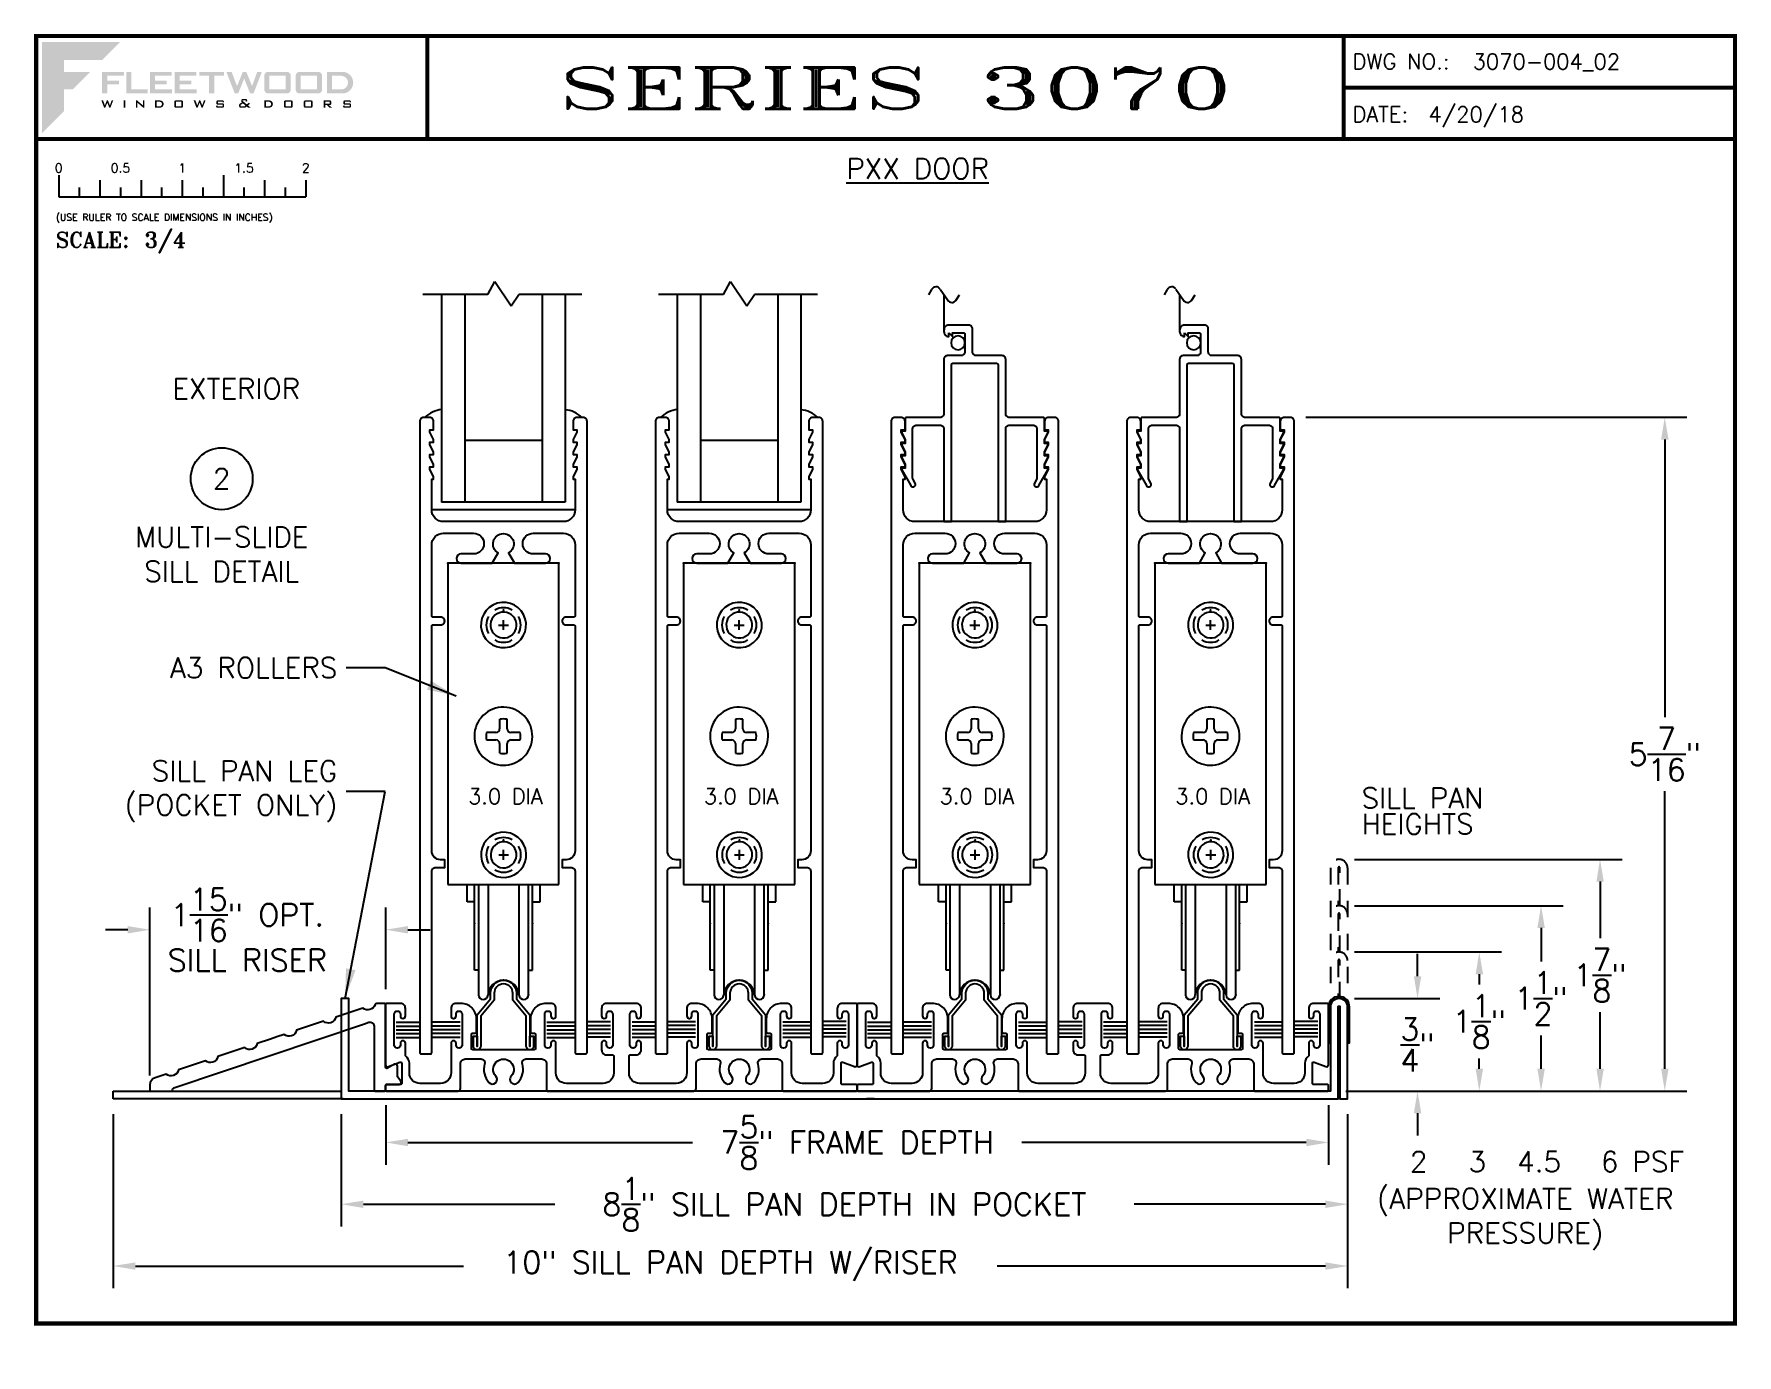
# Paper-space layout 'DETAIL 2' of a CAD drawing. Extents: x 0.1 to 10.5, y -0.1 to 7.9.
# The model-space entities are those that its viewports show. They can reach past a viewport. Long polylines and large blocks are cut down to what shows.
import ezdxf
from ezdxf.enums import TextEntityAlignment as Align

# ---------------------------------------------------------------- set-up
doc = ezdxf.new("R2010")
doc.units = 0
doc.header["$LTSCALE"] = 0.25
doc.header["$MEASUREMENT"] = 0
doc.linetypes.add('HIDDEN', pattern=[0.375, 0.25, -0.125])
doc.layers.get('0').update_dxf_attribs({"linetype": 'CONTINUOUS'})
doc.layers.get('DEFPOINTS').update_dxf_attribs({"color": 1, "linetype": 'CONTINUOUS'})
for name, color, linetype in [('DIM', 7, 'CONTINUOUS'), ('FRAME', 1, 'CONTINUOUS'), ('GLASS-VINYL', 7, 'CONTINUOUS'), ('HEM COVER', 4, 'CONTINUOUS'), ('MISC', 7, 'CONTINUOUS'), ('RISER', 7, 'CONTINUOUS'), ('SASH', 5, 'CONTINUOUS'), ('SEAL', 7, 'CONTINUOUS'), ('SILL-PAN', 7, 'CONTINUOUS'), ('TEXT', 7, 'CONTINUOUS'), ('TITLE_BLOCK', 7, 'CONTINUOUS'), ('VENT', 5, 'CONTINUOUS')]:
    doc.layers.add(name, color=color, linetype=linetype)
doc.layers.add('VP', color=40, linetype='CONTINUOUS', plot=False)
doc.layers.get('VP').off()
doc.styles.add('ROMANS', font='romans')
doc.styles.add('ROMANT', font='romant')
doc.styles.add('SIMPLEX-094', font='simplex.shx', dxfattribs={"height": 0.094})
doc.styles.get("Standard").update_dxf_attribs({"font": 'simplex.shx'})
doc.dimstyles.get("Standard").update_dxf_attribs({"dimtxt": 0.18, "dimasz": 0.18, "dimexe": 0.18, "dimexo": 0.0625, "dimgap": 0.09, "dimtad": 0, "dimtih": 1, "dimtoh": 1, "dimdec": 4, "dimzin": 0, "dimdsep": 46, "dimtxsty": 'Standard', "dimcen": 0.09, "dimadec": 0, "dimazin": 0, "dimtfac": 1, "dimtdec": 4, "dimtofl": 0, "dimtmove": 0, "dimatfit": 3, "dimfxl": 0, "dimtolj": 1, "dimtzin": 0, "dimarcsym": 0})
doc.dimstyles.new('THREE-QUARTER SCALE', dxfattribs={"dimscale": 0.75, "dimtxt": 0.18, "dimasz": 0.18, "dimexe": 0.18, "dimexo": 0.125, "dimgap": 0.09, "dimtad": 0, "dimtih": 1, "dimtoh": 1, "dimdec": 4, "dimlfac": 1.333, "dimzin": 0, "dimdsep": 46, "dimlunit": 4, "dimtxsty": 'Standard', "dimcen": 0.09, "dimadec": 0, "dimazin": 0, "dimtfac": 1, "dimtdec": 4, "dimtofl": 0, "dimtmove": 0, "dimatfit": 3, "dimfxl": 0, "dimtolj": 1, "dimtzin": 0, "dimarcsym": 0})

psp = doc.layouts.new('DETAIL 2')

# ---------------------------------------------------------------- texts
at = {"layer": 'DIM', "insert": (9.196353, 0.913365), "char_height": 0.125, "width": 1.97580918, "attachment_point": 2}
psp.add_mtext('(APPROXIMATE WATER PRESSURE)', dxfattribs=at)
at = {"layer": 'TEXT'}
for s, p in [('EXTERIOR', (1.371651, 5.704671)), ('MULTI-SLIDE', (1.283262, 4.804793)), ('SILL DETAIL', (1.283262, 4.595205)), ('2', (8.54988, 1.012792)), ('3', (8.905874, 1.012792)), ('4.5', (9.281246, 1.012792)), ('6 PSF', (9.908778, 1.012792))]:
    psp.add_text(s, height=0.124, dxfattribs=at).set_placement(p, align=Align.CENTER)
psp.add_text('2', height=0.124, dxfattribs=at).set_placement((1.283262, 5.2203), align=Align.MIDDLE_CENTER)
for s, p in [('SILL PAN', (8.203051, 3.220792)), ('HEIGHTS', (8.203051, 3.062969))]:
    psp.add_text(s, height=0.124, dxfattribs=at).set_placement(p)
at = {"layer": 'TEXT', "insert": (5.50813, 7.102698), "char_height": 0.124, "width": 1.2194, "attachment_point": 5}
psp.add_mtext('{\\LPXX DOOR}', dxfattribs=at)
at = {"layer": 'TEXT', "char_height": 0.124, "attachment_point": 6}
for s, insert in [('A3 ROLLERS', (1.984985, 4.07287)), ('SILL PAN LEG \\P(POCKET ONLY)', (1.984985, 3.32287))]:
    psp.add_mtext(s, dxfattribs=dict(at, insert=insert))

msp = doc.modelspace()

# ---------------------------------------------------------------- blocks, each defined once
blk = doc.blocks.new('Fleetwood_Logo_6-10-15')
h = blk.add_hatch(color=154)
h.dxf.hatch_style = 1
h.paths.add_polyline_path([(0.2526, -0.0017), (0.0019, -0.0017), (0.0019, -0.2942), (0.0725, -0.2236), (0.0725, -0.1535), (0.1007, -0.1535), (0.1567, -0.0976), (0.0725, -0.0976), (0.0725, -0.0596), (0.1946, -0.0596)])
h = blk.add_hatch(color=251)
h.dxf.hatch_style = 1
h.paths.add_polyline_path([(0.2487, -0.1256), (0.2112, -0.1256), (0.2112, -0.1102), (0.2647, -0.1102), (0.2647, -0.0976), (0.1946, -0.0976), (0.1946, -0.1667), (0.2112, -0.1667), (0.2112, -0.1377), (0.2487, -0.1377)])
h = blk.add_hatch(color=251)
h.dxf.hatch_style = 1
h.paths.add_polyline_path([(0.2886, -0.0976), (0.272, -0.0976), (0.272, -0.1667), (0.3401, -0.1667), (0.3401, -0.1535), (0.2886, -0.1535)])
h = blk.add_hatch(color=251)
h.dxf.hatch_style = 1
h.paths.add_polyline_path([(0.4175, -0.0976), (0.3474, -0.0976), (0.3474, -0.1667), (0.4185, -0.1667), (0.4185, -0.1534), (0.364, -0.1534), (0.364, -0.1377), (0.4015, -0.1377), (0.4015, -0.1256), (0.364, -0.1256), (0.364, -0.1102), (0.4175, -0.1102)])
h = blk.add_hatch(color=251)
h.dxf.hatch_style = 1
h.paths.add_polyline_path([(0.4965, -0.0976), (0.4264, -0.0976), (0.4264, -0.1667), (0.4975, -0.1667), (0.4975, -0.1534), (0.443, -0.1534), (0.443, -0.1377), (0.4804, -0.1377), (0.4804, -0.1256), (0.443, -0.1256), (0.443, -0.1102), (0.4965, -0.1102)])
h = blk.add_hatch(color=251)
h.dxf.hatch_style = 1
h.paths.add_polyline_path([(0.5842, -0.0976), (0.5054, -0.0976), (0.5054, -0.1102), (0.5365, -0.1102), (0.5365, -0.1667), (0.5531, -0.1667), (0.5531, -0.1102), (0.5842, -0.1102)])
h = blk.add_hatch(color=251)
h.dxf.hatch_style = 1
h.paths.add_polyline_path([(0.6089, -0.0976), (0.5921, -0.0976), (0.6188, -0.1667), (0.63, -0.1667), (0.6489, -0.1192), (0.6679, -0.1667), (0.6789, -0.1667), (0.7056, -0.0976), (0.6908, -0.0976), (0.6742, -0.1433), (0.6558, -0.0976), (0.6446, -0.0976), (0.6261, -0.1433)])
h = blk.add_hatch(color=251)
h.dxf.hatch_style = 1
h.paths.add_polyline_path([(0.7853, -0.0976), (0.726, -0.0976, 0.414214), (0.7133, -0.1102), (0.7133, -0.154, 0.414214), (0.726, -0.1667), (0.7853, -0.1667, 0.414214), (0.798, -0.154), (0.798, -0.1102, 0.414214)])
h.paths.add_polyline_path([(0.7819, -0.1102), (0.7819, -0.154), (0.7294, -0.154), (0.7294, -0.1102)], flags=16)
h = blk.add_hatch(color=251)
h.dxf.hatch_style = 1
h.paths.add_polyline_path([(0.8856, -0.0976), (0.8262, -0.0976, 0.414214), (0.8136, -0.1102), (0.8136, -0.154, 0.414214), (0.8262, -0.1667), (0.8856, -0.1667, 0.414214), (0.8982, -0.154), (0.8982, -0.1102, 0.414214)])
h.paths.add_polyline_path([(0.8822, -0.1102), (0.8822, -0.154), (0.8296, -0.154), (0.8296, -0.1102)], flags=16)
h = blk.add_hatch(color=251)
h.dxf.hatch_style = 1
h.paths.add_polyline_path([(0.9632, -0.0976), (0.914, -0.0976), (0.914, -0.1667), (0.9632, -0.1667, 1)])
h.paths.add_polyline_path([(0.9301, -0.1102), (0.9593, -0.1102, -1), (0.9593, -0.154), (0.9301, -0.154)], flags=16)
h = blk.add_hatch(color=7)
h.dxf.hatch_style = 1
h.paths.add_polyline_path([(0.2301, -0.1891), (0.2251, -0.1891), (0.2196, -0.2043), (0.2134, -0.1891), (0.2097, -0.1891), (0.2035, -0.2043), (0.1978, -0.1891), (0.1922, -0.1891), (0.2011, -0.2121), (0.2048, -0.2121), (0.2112, -0.1963), (0.2175, -0.2121), (0.2212, -0.2121)])
h = blk.add_hatch(color=7)
h.dxf.hatch_style = 1
h.paths.add_polyline_path([(0.2691, -0.1891), (0.2637, -0.1891), (0.2637, -0.2118), (0.2637, -0.2121), (0.2691, -0.2121)])
h = blk.add_hatch(color=7)
h.dxf.hatch_style = 1
h.paths.add_polyline_path([(0.3077, -0.1964), (0.3259, -0.2121), (0.3298, -0.2121), (0.3298, -0.1891), (0.325, -0.1891), (0.325, -0.2047), (0.3067, -0.1891), (0.3029, -0.1891), (0.3029, -0.2121), (0.3077, -0.2121)])
h = blk.add_hatch(color=7)
h.dxf.hatch_style = 1
h.paths.add_polyline_path([(0.3801, -0.1891), (0.3637, -0.1891), (0.3637, -0.2121), (0.3801, -0.2121, 1)])
h.paths.add_polyline_path([(0.3691, -0.2079), (0.3691, -0.1933), (0.3788, -0.1933, -1), (0.3788, -0.2079)], flags=16)
h = blk.add_hatch(color=7)
h.dxf.hatch_style = 1
h.paths.add_polyline_path([(0.4537, -0.2079), (0.4537, -0.1933, 0.414214), (0.4495, -0.1891), (0.4297, -0.1891, 0.414214), (0.4255, -0.1933), (0.4255, -0.2079, 0.414214), (0.4297, -0.2121), (0.4495, -0.2121, 0.414214)])
h.paths.add_polyline_path([(0.4308, -0.2079), (0.4308, -0.1933), (0.4484, -0.1933), (0.4484, -0.2079)], flags=16)
h = blk.add_hatch(color=7)
h.dxf.hatch_style = 1
h.paths.add_polyline_path([(0.5253, -0.1891), (0.5203, -0.1891), (0.5148, -0.2043), (0.5087, -0.1891), (0.5049, -0.1891), (0.4988, -0.2043), (0.493, -0.1891), (0.4874, -0.1891), (0.4963, -0.2121), (0.5001, -0.2121), (0.5064, -0.1963), (0.5127, -0.2121), (0.5164, -0.2121)])
h = blk.add_hatch(color=7)
h.dxf.hatch_style = 1
h.paths.add_polyline_path([(0.5801, -0.1891), (0.5643, -0.1891, 0.414214), (0.56, -0.1933), (0.56, -0.1981, 0.414214), (0.5643, -0.2024), (0.58, -0.2024), (0.58, -0.2078), (0.5637, -0.2078), (0.5637, -0.2052), (0.5591, -0.2062), (0.5591, -0.2078, 0.414214), (0.5634, -0.2121), (0.5805, -0.2121, 0.414214), (0.5848, -0.2078), (0.5848, -0.2024, 0.414214), (0.5805, -0.1982), (0.5648, -0.1982), (0.5648, -0.193), (0.5798, -0.193), (0.5798, -0.1958), (0.5843, -0.1948), (0.5843, -0.1933, 0.414214)])
h = blk.add_hatch(color=7)
h.dxf.hatch_style = 1
h.paths.add_polyline_path([(0.645, -0.1913, -0.222262), (0.6447, -0.1906), (0.6447, -0.1892), (0.6535, -0.1892), (0.6535, -0.193), (0.6587, -0.1918), (0.6587, -0.189, 0.414214), (0.6544, -0.1847), (0.6437, -0.1847, 0.414214), (0.6394, -0.189), (0.6394, -0.1922, 0.222262), (0.6407, -0.1948), (0.6415, -0.1955), (0.6345, -0.1998, 0.260684), (0.6329, -0.2027), (0.6329, -0.2078, 0.414214), (0.6372, -0.2121), (0.6514, -0.2121, 0.17577), (0.6536, -0.2113), (0.657, -0.2085), (0.6614, -0.2121), (0.6699, -0.2121), (0.6613, -0.2049), (0.6676, -0.1997), (0.6637, -0.1964), (0.6574, -0.2017)])
h.paths.add_polyline_path([(0.6532, -0.2052), (0.6509, -0.2072, -0.17577), (0.6502, -0.2074), (0.6382, -0.2074), (0.6382, -0.2033, -0.260684), (0.6387, -0.2025), (0.6451, -0.1985)], flags=16)
h = blk.add_hatch(color=7)
h.dxf.hatch_style = 1
h.paths.add_polyline_path([(0.7294, -0.1891), (0.713, -0.1891), (0.713, -0.2121), (0.7294, -0.2121, 1)])
h.paths.add_polyline_path([(0.7184, -0.2079), (0.7184, -0.1933), (0.7281, -0.1933, -1), (0.7281, -0.2079)], flags=16)
h = blk.add_hatch(color=7)
h.dxf.hatch_style = 1
h.paths.add_polyline_path([(0.8045, -0.2079), (0.8045, -0.1933, 0.414214), (0.8003, -0.1891), (0.7805, -0.1891, 0.414214), (0.7763, -0.1933), (0.7763, -0.2079, 0.414214), (0.7805, -0.2121), (0.8003, -0.2121, 0.414214)])
h.paths.add_polyline_path([(0.7816, -0.2079), (0.7816, -0.1933), (0.7992, -0.1933), (0.7992, -0.2079)], flags=16)
h = blk.add_hatch(color=7)
h.dxf.hatch_style = 1
h.paths.add_polyline_path([(0.8678, -0.2079), (0.8678, -0.1933, 0.414214), (0.8636, -0.1891), (0.8438, -0.1891, 0.414214), (0.8396, -0.1933), (0.8396, -0.2079, 0.414214), (0.8438, -0.2121), (0.8636, -0.2121, 0.414214)])
h.paths.add_polyline_path([(0.8449, -0.2079), (0.8449, -0.1933), (0.8624, -0.1933), (0.8624, -0.2079)], flags=16)
h = blk.add_hatch(color=7)
h.dxf.hatch_style = 1
h.paths.add_polyline_path([(0.9277, -0.1993), (0.9277, -0.1933, 0.414214), (0.9235, -0.1891), (0.9028, -0.1891), (0.9028, -0.2121), (0.9082, -0.2121), (0.9082, -0.2035), (0.9131, -0.2035), (0.9224, -0.2121), (0.9303, -0.2121), (0.9197, -0.2035), (0.9235, -0.2035, 0.414214)])
h.paths.add_polyline_path([(0.9082, -0.1993), (0.9082, -0.1933), (0.9214, -0.1933, -0.414214), (0.9224, -0.1943), (0.9224, -0.1983, -0.414214), (0.9214, -0.1993)], flags=16)
h = blk.add_hatch(color=7)
h.dxf.hatch_style = 1
h.paths.add_polyline_path([(0.9867, -0.1982), (0.971, -0.1982), (0.971, -0.193), (0.9859, -0.193), (0.9859, -0.1958), (0.9905, -0.1948), (0.9905, -0.1933, 0.414214), (0.9863, -0.1891), (0.9705, -0.1891, 0.414214), (0.9662, -0.1933), (0.9662, -0.1981, 0.414214), (0.9705, -0.2024), (0.9862, -0.2024), (0.9862, -0.2078), (0.9699, -0.2078), (0.9699, -0.2052), (0.9653, -0.2062), (0.9653, -0.2078, 0.414214), (0.9696, -0.2121), (0.9867, -0.2121, 0.414214), (0.991, -0.2078), (0.991, -0.2024, 0.414214)])
blk = doc.blocks.new('A-SIZE_L')
for p, q in [((8.095, 7.907), (8.095, 7.282)), ((8.095, 7.594), (10.47, 7.594)), ((0.157, 7.282), (10.47, 7.282))]:
    blk.add_line(p, q)
at = {"const_width": 0.025}
for points in [[(0.157, 7.907), (10.47, 7.907), (10.47, 0.093), (0.157, 0.093), (0.157, 7.907)], [(2.532, 7.907), (2.532, 7.282)], [(8.095, 7.907), (8.095, 7.282)], [(8.095, 7.594), (10.47, 7.594)], [(0.157, 7.282), (10.47, 7.282)]]:
    blk.add_lwpolyline(points, dxfattribs=at)
at = {"xscale": 1.898091133004928, "yscale": 1.898091133004928, "zscale": 1.898091133004928}
blk.add_blockref('Fleetwood_Logo_6-10-15', (0.188, 7.875), dxfattribs=at)
for s, style, p in [('DWG NO.:', 'SIMPLEX-094', (8.149, 7.705)), ('DATE:', 'SIMPLEX-094', (8.148, 7.385)), ('SCALE:', 'ROMANT', (0.276, 6.623))]:
    blk.add_text(s, height=0.094, dxfattribs=dict(style=style)).set_placement(p)
for tag, p, style in [('DWG_NO', (8.878, 7.705), 'SIMPLEX-094'), ('DATE', (8.609, 7.385), 'SIMPLEX-094'), ('SCALE', (0.814, 6.623), 'ROMANT')]:
    blk.add_attdef(tag, p, '', height=0.094, dxfattribs=dict(style=style))
for tag, height, style, width, p, p2 in [('DWG_NO', 0.094, 'SIMPLEX-094', 2.60233, (8.876, 7.704), (10.367, 7.704)), ('PRODUCT', 0.25, 'ROMANT', 2.260212, (3.282, 7.465), (7.345, 7.465))]:
    blk.add_attdef(tag, text='', height=height, dxfattribs=dict(style=style, width=width)).set_placement(p, p2, align=Align.FIT)
blk = doc.blocks.new('*D76')
at = {"layer": 'DEFPOINTS', "color": 0}
for p in [(2.279, 2.483), (2.279, 2.029), (0.848, 1.504)]:
    blk.add_point(p, dxfattribs=at)
at = {"layer": 'TITLE_BLOCK', "color": 0, "lineweight": -2}
for p, q in [((0.848, 1.598), (0.848, 2.618)), ((2.279, 2.123), (2.279, 2.618)), ((0.713, 2.483), (0.578, 2.483)), ((2.414, 2.483), (2.549, 2.483))]:
    blk.add_line(p, q, dxfattribs=at)
at = {"layer": 'TITLE_BLOCK', "color": 0}
for points in [[(0.713, 2.505), (0.713, 2.46), (0.848, 2.483)], [(2.414, 2.505), (2.414, 2.46), (2.279, 2.483)]]:
    blk.add_solid(points, dxfattribs=at)
at = {"layer": 'TITLE_BLOCK', "color": 0, "insert": (1.439, 2.483), "char_height": 0.135, "attachment_point": 5}
blk.add_mtext('\\A1;1{\\H1x;\\S15/16;}" OPT.\\PSILL RISER', dxfattribs=at)
blk = doc.blocks.new('*D77')
at = {"layer": 'DEFPOINTS', "color": 0}
for p in [(2.279, 1.511), (8.003, 1.511), (8.003, 1.192)]:
    blk.add_point(p, dxfattribs=at)
at = {"layer": 'TITLE_BLOCK', "color": 0, "lineweight": -2}
for p, q in [((2.279, 1.418), (2.279, 1.057)), ((8.003, 1.418), (8.003, 1.057)), ((2.414, 1.192), (4.141, 1.192)), ((7.868, 1.192), (6.14, 1.192))]:
    blk.add_line(p, q, dxfattribs=at)
at = {"layer": 'TITLE_BLOCK', "color": 0}
for points in [[(2.414, 1.214), (2.414, 1.169), (2.279, 1.192)], [(7.868, 1.214), (7.868, 1.169), (8.003, 1.192)]]:
    blk.add_solid(points, dxfattribs=at)
at = {"layer": 'TITLE_BLOCK', "color": 0, "insert": (5.141, 1.192), "char_height": 0.135, "attachment_point": 5}
blk.add_mtext('\\A1;7{\\H1.000000x;\\S5/8;}" FRAME DEPTH', dxfattribs=at)
blk = doc.blocks.new('*D78')
at = {"layer": 'DEFPOINTS', "color": 0}
for p in [(0.625, 1.457), (8.119, 1.457), (8.119, 0.442)]:
    blk.add_point(p, dxfattribs=at)
at = {"layer": 'TITLE_BLOCK', "color": 0, "lineweight": -2}
for p, q in [((0.625, 1.364), (0.625, 0.307)), ((8.119, 1.364), (8.119, 0.307)), ((0.76, 0.442), (2.752, 0.442)), ((7.984, 0.442), (5.992, 0.442))]:
    blk.add_line(p, q, dxfattribs=at)
at = {"layer": 'TITLE_BLOCK', "color": 0}
for points in [[(0.76, 0.464), (0.76, 0.419), (0.625, 0.442)], [(7.984, 0.464), (7.984, 0.419), (8.119, 0.442)]]:
    blk.add_solid(points, dxfattribs=at)
at = {"layer": 'TITLE_BLOCK', "color": 0, "insert": (4.372, 0.442), "char_height": 0.135, "attachment_point": 5}
blk.add_mtext('\\A1;10" SILL PAN DEPTH W/RISER', dxfattribs=at)
blk = doc.blocks.new('Three Quarter')
for p, q in [((0.137, -0.219), (0.137, -0.35)), ((0.262, -0.294), (0.262, -0.35)), ((0.387, -0.249), (0.387, -0.35)), ((0.512, -0.294), (0.512, -0.35)), ((0.637, -0.249), (0.637, -0.35)), ((0.762, -0.294), (0.762, -0.35)), ((0.887, -0.249), (0.887, -0.35)), ((1.012, -0.294), (1.012, -0.35)), ((1.137, -0.219), (1.137, -0.35)), ((1.262, -0.294), (1.262, -0.35)), ((1.387, -0.249), (1.387, -0.35)), ((1.512, -0.294), (1.512, -0.35)), ((1.637, -0.249), (1.637, -0.35)), ((0.137, -0.35), (1.637, -0.35))]:
    blk.add_line(p, q)
for s, p in [('0', (0.137, -0.219)), ('0.5', (0.512, -0.219)), ('1', (0.887, -0.219)), ('1.5', (1.262, -0.219)), ('2', (1.637, -0.219))]:
    blk.add_text(s, height=0.055).set_placement(p, align=Align.BOTTOM_CENTER)
at = {"style": 'ROMANS'}
blk.add_text('(USE RULER TO SCALE DIMENSIONS IN INCHES)', height=0.04115, dxfattribs=at).set_placement((0.12, -0.495))
blk = doc.blocks.new('*D94')
at = {"layer": 'DEFPOINTS', "color": 0}
for p in [(7.771, 5.593), (8.014, 1.504), (10.044, 1.504)]:
    blk.add_point(p, dxfattribs=at)
at = {"layer": 'TITLE_BLOCK', "color": 0, "lineweight": -2}
for p, q in [((7.865, 5.593), (10.179, 5.593)), ((10.044, 5.458), (10.044, 3.773)), ((10.044, 1.639), (10.044, 3.323)), ((8.108, 1.504), (10.179, 1.504))]:
    blk.add_line(p, q, dxfattribs=at)
at = {"layer": 'TITLE_BLOCK', "color": 0}
for points in [[(10.022, 5.458), (10.067, 5.458), (10.044, 5.593)], [(10.022, 1.639), (10.067, 1.639), (10.044, 1.504)]]:
    blk.add_solid(points, dxfattribs=at)
at = {"layer": 'TITLE_BLOCK', "color": 0, "insert": (10.044, 3.548), "char_height": 0.135, "attachment_point": 5}
blk.add_mtext('\\A1;5{\\H1.000000x;\\S7/16;}"', dxfattribs=at)
blk = doc.blocks.new('*D95')
at = {"layer": 'DEFPOINTS', "color": 0}
for p in [(8.067, 2.91), (9.651, 2.91), (8.014, 1.504)]:
    blk.add_point(p, dxfattribs=at)
at = {"layer": 'TITLE_BLOCK', "color": 0, "lineweight": -2}
for p, q in [((8.16, 2.91), (9.786, 2.91)), ((9.651, 2.775), (9.651, 2.432)), ((9.651, 1.639), (9.651, 1.982)), ((8.108, 1.504), (9.786, 1.504))]:
    blk.add_line(p, q, dxfattribs=at)
at = {"layer": 'TITLE_BLOCK', "color": 0}
for points in [[(9.629, 2.775), (9.674, 2.775), (9.651, 2.91)], [(9.629, 1.639), (9.674, 1.639), (9.651, 1.504)]]:
    blk.add_solid(points, dxfattribs=at)
at = {"layer": 'TITLE_BLOCK', "color": 0, "insert": (9.651, 2.207), "char_height": 0.135, "attachment_point": 5}
blk.add_mtext('\\A1;1{\\H1.000000x;\\S7/8;}"', dxfattribs=at)
blk = doc.blocks.new('*D96')
at = {"layer": 'DEFPOINTS', "color": 0}
for p in [(8.067, 2.348), (8.918, 2.348), (8.014, 1.504)]:
    blk.add_point(p, dxfattribs=at)
at = {"layer": 'TITLE_BLOCK', "color": 0, "lineweight": -2}
for p, q in [((8.16, 2.348), (9.053, 2.348)), ((8.918, 2.213), (8.918, 2.151)), ((8.918, 1.639), (8.918, 1.701)), ((8.108, 1.504), (9.053, 1.504))]:
    blk.add_line(p, q, dxfattribs=at)
at = {"layer": 'TITLE_BLOCK', "color": 0}
for points in [[(8.896, 2.213), (8.941, 2.213), (8.918, 2.348)], [(8.896, 1.639), (8.941, 1.639), (8.918, 1.504)]]:
    blk.add_solid(points, dxfattribs=at)
at = {"layer": 'TITLE_BLOCK', "color": 0, "insert": (8.918, 1.926), "char_height": 0.135, "attachment_point": 5}
blk.add_mtext('\\A1;1{\\H1.000000x;\\S1/8;}"', dxfattribs=at)
blk = doc.blocks.new('*D97')
at = {"layer": 'DEFPOINTS', "color": 0}
for p in [(8.067, 2.629), (9.293, 2.629), (8.014, 1.504)]:
    blk.add_point(p, dxfattribs=at)
at = {"layer": 'TITLE_BLOCK', "color": 0, "lineweight": -2}
for p, q in [((8.16, 2.629), (9.428, 2.629)), ((9.293, 2.494), (9.293, 2.291)), ((9.293, 1.639), (9.293, 1.841)), ((8.108, 1.504), (9.428, 1.504))]:
    blk.add_line(p, q, dxfattribs=at)
at = {"layer": 'TITLE_BLOCK', "color": 0}
for points in [[(9.271, 2.494), (9.316, 2.494), (9.293, 2.629)], [(9.271, 1.639), (9.316, 1.639), (9.293, 1.504)]]:
    blk.add_solid(points, dxfattribs=at)
at = {"layer": 'TITLE_BLOCK', "color": 0, "insert": (9.293, 2.066), "char_height": 0.135, "attachment_point": 5}
blk.add_mtext('\\A1;1{\\H1.000000x;\\S1/2;}"', dxfattribs=at)
blk = doc.blocks.new('*D98')
at = {"layer": 'DEFPOINTS', "color": 0}
for p in [(8.067, 2.066), (8.014, 1.504), (8.543, 1.504)]:
    blk.add_point(p, dxfattribs=at)
at = {"layer": 'TITLE_BLOCK', "color": 0, "lineweight": -2}
for p, q in [((8.543, 2.201), (8.543, 2.336)), ((8.16, 2.066), (8.678, 2.066)), ((8.108, 1.504), (8.678, 1.504)), ((8.543, 1.369), (8.543, 1.234))]:
    blk.add_line(p, q, dxfattribs=at)
at = {"layer": 'TITLE_BLOCK', "color": 0}
for points in [[(8.521, 2.201), (8.566, 2.201), (8.543, 2.066)], [(8.521, 1.369), (8.566, 1.369), (8.543, 1.504)]]:
    blk.add_solid(points, dxfattribs=at)
at = {"layer": 'TITLE_BLOCK', "color": 0, "insert": (8.543, 1.785), "char_height": 0.135, "attachment_point": 5}
blk.add_mtext('\\A1;{\\H1.000000x;\\S3/4;}"', dxfattribs=at)
blk = doc.blocks.new('*D99')
at = {"layer": 'DEFPOINTS', "color": 0}
for p in [(2.009, 1.457), (8.119, 1.457), (8.119, 0.817)]:
    blk.add_point(p, dxfattribs=at)
at = {"layer": 'TITLE_BLOCK', "color": 0, "lineweight": -2}
for p, q in [((2.009, 1.364), (2.009, 0.682)), ((8.119, 1.364), (8.119, 0.682)), ((2.144, 0.817), (3.306, 0.817)), ((7.984, 0.817), (6.822, 0.817))]:
    blk.add_line(p, q, dxfattribs=at)
at = {"layer": 'TITLE_BLOCK', "color": 0}
for points in [[(2.144, 0.839), (2.144, 0.794), (2.009, 0.817)], [(7.984, 0.839), (7.984, 0.794), (8.119, 0.817)]]:
    blk.add_solid(points, dxfattribs=at)
at = {"layer": 'TITLE_BLOCK', "color": 0, "insert": (5.064, 0.817), "char_height": 0.135, "attachment_point": 5}
blk.add_mtext('\\A1;8{\\H1.000000x;\\S1/8;}" SILL PAN DEPTH IN POCKET', dxfattribs=at)
blk = doc.blocks.new('3742 2-track Sill')
blk.add_lwpolyline([(3.539, 0.052), (3.441, 0.052), (3.371, 0.052, -0.414214), (3.286, 0.137), (3.286, 0.324), (3.286, 0.378, 0.414214), (3.266, 0.398), (3.265, 0.398, 0.414214), (3.246, 0.379), (3.246, 0.363, -0.414214), (3.221, 0.338), (3.22, 0.338, -0.414214), (3.196, 0.363), (3.196, 0.614, -0.414214), (3.22, 0.638), (3.221, 0.638, -0.414214), (3.246, 0.614), (3.246, 0.598, 0.414214), (3.265, 0.578), (3.266, 0.578, 0.414214), (3.286, 0.598), (3.286, 0.66, 0.414214), (3.246, 0.7), (3.213, 0.7), (3.206, 0.7, 0.414214), (3.081, 0.575), (3.081, 0.47, 0.414214), (3.091, 0.46), (3.111, 0.46, -0.414214), (3.121, 0.45), (3.121, 0.335, -0.414214), (3.111, 0.325), (2.613, 0.325, -0.414214), (2.603, 0.335), (2.603, 0.45, -0.414214), (2.613, 0.46), (2.633, 0.46, 0.414214), (2.643, 0.47), (2.643, 0.575, 0.414214), (2.518, 0.7), (2.501, 0.7), (2.478, 0.7, 0.414214), (2.438, 0.66), (2.438, 0.598, 0.414214), (2.458, 0.578), (2.459, 0.578, 0.414214), (2.478, 0.598), (2.478, 0.614, -0.414214), (2.502, 0.638), (2.503, 0.638, -0.414214), (2.528, 0.614), (2.528, 0.363, -0.414214), (2.503, 0.338), (2.502, 0.338, -0.414214), (2.478, 0.363), (2.478, 0.379, 0.414214), (2.459, 0.398), (2.458, 0.398, 0.414214), (2.438, 0.378), (2.438, 0.324), (2.438, 0.14, -0.406851), (2.353, 0.052), (2.298, 0.052), (2.231, 0.052), (2.055, 0.052, -0.414214), (1.97, 0.137), (1.97, 0.175), (1.97, 0.274, -0.414214), (1.98, 0.284), (2.028, 0.284, 0.414214), (2.068, 0.324), (2.068, 0.378, 0.414214), (2.048, 0.398), (2.047, 0.398, 0.414214), (2.028, 0.379), (2.028, 0.363, -0.414214), (2.003, 0.338), (2.002, 0.338, -0.414214), (1.978, 0.363), (1.978, 0.614, -0.414214), (2.002, 0.638), (2.003, 0.638, -0.414214), (2.028, 0.614), (2.028, 0.598, 0.414214), (2.047, 0.578), (2.048, 0.578, 0.414214), (2.068, 0.598), (2.068, 0.66, 0.414214), (2.028, 0.7), (1.947, 0.7), (1.869, 0.7), (1.788, 0.7, 0.414214), (1.748, 0.66), (1.748, 0.598, 0.414214), (1.768, 0.578), (1.769, 0.578, 0.414214), (1.788, 0.598), (1.788, 0.614, -0.414214), (1.812, 0.638), (1.813, 0.638, -0.414214), (1.838, 0.614), (1.838, 0.363, -0.414214), (1.813, 0.338), (1.812, 0.338, -0.414214), (1.788, 0.363), (1.788, 0.379, 0.414214), (1.769, 0.398), (1.768, 0.398, 0.414214), (1.748, 0.378), (1.748, 0.324, 0.414214), (1.788, 0.284), (1.836, 0.284, -0.414214), (1.846, 0.274), (1.846, 0.175), (1.846, 0.137, -0.414214), (1.761, 0.052), (1.566, 0.052), (1.494, 0.052), (1.463, 0.052, -0.414214), (1.378, 0.137), (1.378, 0.324), (1.378, 0.378, 0.414214), (1.358, 0.398), (1.357, 0.398, 0.414214), (1.338, 0.379), (1.338, 0.363, -0.414214), (1.313, 0.338), (1.312, 0.338, -0.414214), (1.288, 0.363), (1.288, 0.614, -0.414214), (1.312, 0.638), (1.313, 0.638, -0.414214), (1.338, 0.614), (1.338, 0.598, 0.414214), (1.357, 0.578), (1.358, 0.578, 0.414214), (1.378, 0.598), (1.378, 0.66, 0.414214), (1.338, 0.7), (1.305, 0.7), (1.298, 0.7, 0.414214), (1.173, 0.575), (1.173, 0.47, 0.414214), (1.183, 0.46), (1.203, 0.46, -0.414214), (1.213, 0.45), (1.213, 0.335, -0.414214), (1.203, 0.325), (0.705, 0.325, -0.414214), (0.695, 0.335), (0.695, 0.45, -0.414214), (0.705, 0.46), (0.725, 0.46, 0.414214), (0.735, 0.47), (0.735, 0.575, 0.414214), (0.61, 0.7), (0.593, 0.7), (0.57, 0.7, 0.414214), (0.53, 0.66), (0.53, 0.598, 0.414214), (0.55, 0.578), (0.551, 0.578, 0.414214), (0.57, 0.598), (0.57, 0.614, -0.414214), (0.594, 0.638), (0.595, 0.638, -0.414214), (0.62, 0.614), (0.62, 0.363, -0.414214), (0.595, 0.338), (0.594, 0.338, -0.414214), (0.57, 0.363), (0.57, 0.379, 0.414214), (0.551, 0.398), (0.55, 0.398, 0.414214), (0.53, 0.378), (0.53, 0.324), (0.53, 0.14, -0.406851), (0.445, 0.052), (0.369, 0.052), (0.277, 0.052, -0.414214), (0.192, 0.137), (0.192, 0.215, 0.250492), (0.16, 0.275), (0.16, 0.378, 0.414214), (0.14, 0.398), (0.139, 0.398, 0.414214), (0.12, 0.379), (0.12, 0.363, -0.414214), (0.095, 0.338), (0.094, 0.338, -0.414214), (0.07, 0.363), (0.07, 0.614, -0.414214), (0.094, 0.638), (0.095, 0.638, -0.414214), (0.12, 0.614), (0.12, 0.598, 0.414214), (0.139, 0.578), (0.14, 0.578, 0.414214), (0.16, 0.598), (0.16, 0.66, 0.414214), (0.12, 0.7), (0.01, 0.7, 0.414214), (0, 0.69), (0, 0.292), (0, 0.202, 0.528549), (0.022, 0.188), (0.116, 0.225, -0.528549), (0.13, 0.215), (0.13, 0.054, -0.414214), (0.12, 0.044), (0.01, 0.044, 0.414214), (0, 0.034), (0, 0, 0.414214), (0.01, -0.01), (0.365, -0.01), (0.436, -0.01), (0.585, -0.01, 0.414214), (0.605, 0.01), (0.605, 0.21, -0.414214), (0.645, 0.25), (0.695, 0.25), (0.772, 0.25, -0.499657), (0.801, 0.21, 0.259642), (0.836, 0.06, 1), (0.892, 0.11, -2.247229), (1.016, 0.11, 1), (1.072, 0.06, 0.259642), (1.107, 0.21, -0.499657), (1.136, 0.25), (1.204, 0.25), (1.263, 0.25, -0.414214), (1.303, 0.21), (1.303, 0, 0.414214), (1.313, -0.01), (1.467, -0.01), (1.503, -0.01), (2.298, -0.01), (2.344, -0.01), (2.493, -0.01, 0.414214), (2.513, 0.01), (2.513, 0.21, -0.414214), (2.553, 0.25), (2.603, 0.25), (2.68, 0.25, -0.499657), (2.709, 0.21, 0.259642), (2.744, 0.06, 1), (2.8, 0.11, -2.247229), (2.924, 0.11, 1), (2.98, 0.06, 0.259642), (3.015, 0.21, -0.499657), (3.044, 0.25), (3.112, 0.25), (3.171, 0.25, -0.414214), (3.211, 0.21), (3.211, 0, 0.414214), (3.221, -0.01), (3.375, -0.01), (3.471, -0.01), (3.806, -0.01, 0.414214), (3.816, 0), (3.816, 0.034, 0.414214), (3.806, 0.044), (3.696, 0.044, -0.414214), (3.686, 0.054), (3.686, 0.215, -0.528549), (3.7, 0.225), (3.794, 0.188, 0.528549), (3.816, 0.202), (3.816, 0.292), (3.816, 0.69, 0.414214), (3.806, 0.7), (3.696, 0.7, 0.414214), (3.656, 0.66), (3.656, 0.598, 0.414214), (3.675, 0.578), (3.676, 0.578, 0.414214), (3.696, 0.598), (3.696, 0.614, -0.414214), (3.72, 0.638), (3.721, 0.638, -0.414214), (3.746, 0.614), (3.746, 0.363, -0.414214), (3.721, 0.338), (3.72, 0.338, -0.414214), (3.696, 0.363), (3.696, 0.379, 0.414214), (3.676, 0.398), (3.676, 0.398, 0.414214), (3.656, 0.378), (3.656, 0.275, 0.250492), (3.624, 0.215), (3.624, 0.137, -0.414214)], format="xyb", close=True)
blk = doc.blocks.new('3766 SCREEN ADAPTER')
blk.add_line((0.25, 1.836), (0.25, 1.544))
blk.add_lwpolyline([(0.21, 1.528), (0.18, 1.498), (0.18, 1.528), (0.09, 1.528, 0.414214), (0.08, 1.518), (0.08, 1.373, 0.414214), (0.11, 1.343), (0.22, 1.343, -0.414214), (0.25, 1.313), (0.25, 0.873, 0.414214), (0.28, 0.843), (0.555, 0.843, -0.414214), (0.565, 0.833), (0.565, 0.733), (0.59, 0.733), (0.59, 0.718), (0.565, 0.663), (0.565, 0.633), (0.59, 0.633), (0.59, 0.618), (0.565, 0.563), (0.565, 0.533), (0.59, 0.533), (0.59, 0.518), (0.565, 0.463), (0.565, 0.433), (0.59, 0.433), (0.59, 0.418), (0.517, 0.291, -1), (0.482, 0.311), (0.502, 0.345, 0.131652), (0.503, 0.35), (0.503, 0.75, 0.414214), (0.472, 0.781), (0.28, 0.781, 0.414214), (0.25, 0.751), (0.25, 0), (0.188, 0), (0.188, 1.271, 0.414214), (0.178, 1.281), (-0.178, 1.281, 0.414214), (-0.188, 1.271), (-0.188, 0), (-0.25, 0), (-0.25, 0.751, 0.414214), (-0.28, 0.781), (-0.472, 0.781, 0.414214), (-0.503, 0.75), (-0.503, 0.35, 0.131652), (-0.502, 0.345), (-0.482, 0.311, -1), (-0.517, 0.291), (-0.59, 0.418), (-0.59, 0.433), (-0.565, 0.433), (-0.565, 0.463), (-0.59, 0.518), (-0.59, 0.533), (-0.565, 0.533), (-0.565, 0.563), (-0.59, 0.618), (-0.59, 0.633), (-0.565, 0.633), (-0.565, 0.663), (-0.59, 0.718), (-0.59, 0.733), (-0.565, 0.733), (-0.565, 0.833, -0.414214), (-0.555, 0.843), (-0.28, 0.843, 0.414214), (-0.25, 0.873), (-0.25, 1.313, -0.414214), (-0.22, 1.343), (-0.012, 1.343, 0.414214), (0.018, 1.373), (0.018, 1.56, -0.414214), (0.048, 1.59), (0.21, 1.59, -0.414214), (0.25, 1.55), (0.25, 1.538, -0.414214), (0.21, 1.498)], format="xyb", close=True)
blk.add_circle((0.136, 1.446), 0.0563)
blk = doc.blocks.new('FW1020 STD SILL')
blk.add_lwpolyline([(0.075, 0.457, 1), (-0.075, 0.457), (-0.075, 0.402), (-0.184, 0.272), (-0.184, 0.03, -1), (-0.244, 0.03), (-0.244, 0.109), (-0.214, 0.109), (-0.214, 0.027), (-0.214, 0.283), (-0.105, 0.413), (-0.105, 0.457, -1), (0.105, 0.457), (0.105, 0.413), (0.214, 0.283), (0.214, 0.027), (0.214, 0.109), (0.244, 0.109), (0.244, 0.03, -1), (0.184, 0.03), (0.184, 0.272), (0.075, 0.402)], format="xyb", close=True)
blk = doc.blocks.new('3027 MAMMOTH B-RAIL')
at = {"color": 0}
blk.add_lwpolyline([(0.475, -0.624, 0.414214), (0.506, -0.655), (0.57, -0.655, -0.414214), (0.58, -0.665), (0.58, -2.484, -0.414214), (0.508, -2.556), (0.475, -2.556), (0.475, -2.618), (0.549, -2.618, -0.414214), (0.58, -2.649), (0.58, -4.116, 0.414214), (0.59, -4.126), (0.667, -4.126, 0.414214), (0.677, -4.116), (0.677, 0.993, 0.414214), (0.646, 1.024), (0.596, 1.024, 0.414214), (0.565, 0.993), (0.565, 0.924), (0.595, 0.924), (0.595, 0.904), (0.565, 0.844), (0.565, 0.824), (0.595, 0.824), (0.595, 0.804), (0.565, 0.744), (0.565, 0.724), (0.595, 0.724), (0.595, 0.704), (0.565, 0.644), (0.565, 0.624), (0.595, 0.624), (0.595, 0.604), (0.565, 0.544), (0.565, 0.524), (0.58, 0.524), (0.58, 0.275, -0.414214), (0.486, 0.181), (-0.486, 0.181, -0.414214), (-0.58, 0.275), (-0.58, 0.524), (-0.565, 0.524), (-0.565, 0.544), (-0.595, 0.604), (-0.595, 0.624), (-0.565, 0.624), (-0.565, 0.644), (-0.595, 0.704), (-0.595, 0.724), (-0.565, 0.724), (-0.565, 0.744), (-0.595, 0.804), (-0.595, 0.824), (-0.565, 0.824), (-0.565, 0.844), (-0.595, 0.904), (-0.595, 0.924), (-0.565, 0.924), (-0.565, 0.993, 0.414214), (-0.596, 1.024), (-0.646, 1.024, 0.414214), (-0.677, 0.993), (-0.677, -4.116, 0.414214), (-0.667, -4.126), (-0.59, -4.126, 0.414214), (-0.58, -4.116), (-0.58, -2.649, -0.414214), (-0.549, -2.618), (-0.475, -2.618), (-0.475, -2.556), (-0.508, -2.556, -0.414214), (-0.58, -2.484), (-0.58, -0.665, -0.414214), (-0.57, -0.655), (-0.506, -0.655, 0.414214), (-0.475, -0.624, 0.414214), (-0.506, -0.593), (-0.57, -0.593, -0.414214), (-0.58, -0.583), (-0.58, -0.007, -0.414214), (-0.486, 0.087), (-0.241, 0.087, -1), (-0.241, -0.081), (-0.343, -0.081, 1), (-0.343, -0.156), (-0.09, -0.156), (-0.042, -0.073, -3.732051), (0.042, -0.073), (0.09, -0.156), (0.342, -0.156, 1), (0.342, -0.081), (0.241, -0.081, -1), (0.241, 0.087), (0.486, 0.087, -0.414214), (0.58, -0.007), (0.58, -0.583, -0.414214), (0.57, -0.593), (0.506, -0.593, 0.414214)], format="xyb", close=True, dxfattribs=at)
blk = doc.blocks.new('Roller Assy 3p0 Dia - Side(EX)')
at = {"color": 7}
for p, q in [((-0.45, 0), (-0.45, -2.6)), ((0.45, 0), (-0.45, 0)), ((0.45, -2.6), (0.45, 0)), ((-0.06, -1.37), (-0.137, -1.37)), ((-0.03, -1.263), (-0.03, -1.34)), ((0.03, -1.34), (0.03, -1.263)), ((0.137, -1.37), (0.06, -1.37)), ((-0.137, -1.43), (-0.06, -1.43)), ((-0.03, -1.46), (-0.03, -1.537)), ((0.03, -1.537), (0.03, -1.46)), ((0.06, -1.43), (0.137, -1.43)), ((-0.45, -2.6), (0.45, -2.6)), ((-0.293, -2.74), (-0.293, -2.6)), ((0.297, -2.74), (0.297, -2.6)), ((-0.231, -2.74), (-0.293, -2.74)), ((0.235, -2.74), (0.297, -2.74))]:
    blk.add_line(p, q, dxfattribs=at)
at = {"linetype": 'Continuous'}
for p, q in [((-0.039, -0.5), (0.041, -0.5)), ((0.001, -0.54), (0.001, -0.46)), ((0.002, -2.4), (0.002, -2.32)), ((-0.038, -2.36), (0.042, -2.36))]:
    blk.add_line(p, q, dxfattribs=at)
for p, q in [((-0.233, -3.294), (-0.233, -2.6)), ((-0.202, -2.6), (-0.202, -3.492)), ((-0.124, -2.6), (-0.124, -3.494)), ((0.126, -2.6), (0.126, -3.494)), ((0.204, -3.492), (0.204, -2.6)), ((0.235, -3.294), (0.235, -2.6)), ((-0.202, -3.294), (-0.233, -3.294)), ((0.204, -3.294), (0.235, -3.294))]:
    blk.add_line(p, q)
at = {"color": 7}
for centre, radius, start, end in [((0.001, -0.5), 0.183, 106.169, 106.1378), ((0.001, -0.5), 0.105, 131.0231, 130.9828), ((0, -1.4), 0.235, 117.4668, 117.4309), ((0, -1.4), 0.14, 167.6505, 192.3495), ((-0.06, -1.34), 0.03, 270, 0), ((0, -1.4), 0.14, 77.6505, 102.3495), ((0.06, -1.34), 0.03, 180, 270), ((0, -1.4), 0.14, 347.6505, 12.3495), ((-0.06, -1.46), 0.03, 0, 90), ((0.06, -1.46), 0.03, 90, 180), ((0, -1.4), 0.14, 257.6505, 282.3495), ((0.002, -2.36), 0.183, 106.169, 106.1378), ((0.002, -2.36), 0.105, 131.0231, 130.9828)]:
    blk.add_arc(centre, radius, start, end, dxfattribs=at)
at = {"color": 7, "linetype": 'Continuous'}
for centre, start, end in [((0.001, -0.5), 60, 120), ((0.001, -0.5), 150, 210), ((0.001, -0.5), 330, 30), ((0.001, -0.5), 240, 300), ((0.002, -2.36), 150, 210), ((0.002, -2.36), 60, 120), ((0.002, -2.36), 330, 30), ((0.002, -2.36), 240, 300)]:
    blk.add_arc(centre, 0.14, start, end, dxfattribs=at)
for centre, radius, start, end in [((0.001, -3.5), 0.125, 2.8293, 177.1707), ((-0.163, -3.492), 0.0391, 180, 357.1707), ((0.165, -3.492), 0.0391, 182.8293, 0)]:
    blk.add_arc(centre, radius, start, end)
at = {"color": 7, "linetype": 'ByBlock'}
for p in [(-0.45, 0), (0.45, 0), (0.001, -0.38), (0.002, -2.24)]:
    blk.add_point(p, dxfattribs=at)
at = {"color": 0, "linetype": 'ByBlock'}
for p in [(-0.45, 0), (-0.45, 0), (0.45, 0), (0.45, 0), (-0.233, -2.915), (0.235, -2.915), (0.001, -3.375), (-0.124, -3.494), (0.204, -3.492)]:
    blk.add_point(p, dxfattribs=at)
blk.add_text('3.0 DIA', height=0.125).set_placement((0.017, -1.949), align=Align.CENTER)
blk = doc.blocks.new('3752 RISER')
at = {"color": 1}
blk.add_lwpolyline([(0.122, -0.364), (0.095, -0.328), (0.095, -0.241, 0.57735), (0.071, -0.227), (0.015, -0.259, -0.57735), (0, -0.25), (0, 0.25, 0.414214), (-0.016, 0.266), (-0.07, 0.266, 0.321849), (-0.085, 0.255, -0.530341), (-0.184, 0.228), (-0.402, 0.155, -0.564933), (-0.503, 0.121), (-0.721, 0.048, -0.564933), (-0.821, 0.014), (-0.88, -0.005), (-0.933, -0.023), (-1.039, -0.059, -0.564933), (-1.14, -0.092), (-1.358, -0.165, -0.564933), (-1.459, -0.199), (-1.676, -0.272, -0.564933), (-1.777, -0.306), (-1.866, -0.336, 0.322343), (-1.908, -0.394), (-1.908, -0.444), (-1.727, -0.444, -0.324941), (-1.706, -0.414), (-0.17, 0.101), (-0.135, 0.113, -0.512467), (-0.094, 0.083), (-0.094, -0.386), (-0.094, -0.434, 0.414214), (-0.084, -0.444), (-0.01, -0.444, 0.414214), (0, -0.434), (0, -0.4, -0.414214), (0.01, -0.39), (0.109, -0.39, 0.614986)], format="xyb", close=True, dxfattribs=at)

# ---------------------------------------------------------------- dimensions: what is measured, and where the dimension line sits
at = {"layer": 'TITLE_BLOCK'}
for base, p1, p2, picture, middle in [((10.044438, 1.503765), (7.771048, 5.592766), (8.014399, 1.503765), '*D94', (10.044438, 3.548265)), ((9.651024, 2.91039), (8.014399, 1.503765), (8.066524, 2.91039), '*D95', (9.651024, 2.207077)), ((9.293399, 2.62914), (8.014399, 1.503765), (8.066524, 2.62914), '*D97', (9.293399, 2.066452))]:
    dim = psp.add_linear_dim(base=base, p1=p1, p2=p2, angle=90, dimstyle='THREE-QUARTER SCALE', dxfattribs=at)
    dim.commit()
    dim.dimension.update_dxf_attribs({"geometry": picture, "text_midpoint": middle})
dim = psp.add_linear_dim(base=(2.278774, 2.482735), p1=(0.847774, 1.503765), p2=(2.278774, 2.028766), text='<> OPT.\\PSILL RISER', dimstyle='THREE-QUARTER SCALE', dxfattribs=at)
dim.commit()
dim.dimension.update_dxf_attribs({"geometry": '*D76', "text_midpoint": (1.439159, 2.482735), "dimtype": 160})
for base, p1, p2, picture, middle in [((8.918399, 2.34789), (8.014399, 1.503765), (8.066524, 2.34789), '*D96', (8.918399, 1.925827)), ((8.543399, 1.503765), (8.066524, 2.066265), (8.014399, 1.503765), '*D98', (8.543399, 1.785015))]:
    dim = psp.add_linear_dim(base=base, p1=p1, p2=p2, angle=90, dimstyle='THREE-QUARTER SCALE', dxfattribs=at)
    dim.commit()
    dim.dimension.update_dxf_attribs({"geometry": picture, "text_midpoint": middle, "dimtype": 160})
for base, p1, p2, text, picture, middle in [((8.118649, 0.441766), (0.625024, 1.457266), (8.118649, 1.457265), '<> SILL PAN DEPTH W/RISER', '*D78', (4.371836, 0.441766)), ((8.118649, 0.816766), (2.009224, 1.457265), (8.118649, 1.457265), '<> SILL PAN DEPTH IN POCKET', '*D99', (5.063936, 0.816766)), ((8.002774, 1.191766), (2.278774, 1.511265), (8.002774, 1.511265), '<> FRAME DEPTH', '*D77', (5.140774, 1.191766))]:
    dim = psp.add_linear_dim(base=base, p1=p1, p2=p2, text=text, dimstyle='THREE-QUARTER SCALE', dxfattribs=at)
    dim.commit()
    dim.dimension.update_dxf_attribs({"geometry": picture, "text_midpoint": middle})

# ---------------------------------------------------------------- linework, layer by layer
at = {"layer": 'GLASS-VINYL'}
for p, q in [((-2.83, 15.652), (-2.699, 15.455)), ((-0.922, 15.652), (-0.791, 15.455)), ((-2.699, 15.455), (-2.636, 15.548)), ((-0.791, 15.455), (-0.728, 15.548)), ((-2.886, 15.251), (-2.83, 15.355)), ((-2.83, 15.355), (-2.699, 15.158)), ((-0.978, 15.251), (-0.922, 15.355)), ((-0.922, 15.355), (-0.791, 15.158)), ((-2.886, 15.251), (-3.412, 15.251)), ((-3.261, 15.251), (-3.261, 13.569)), ((-3.073, 15.251), (-3.073, 13.569)), ((-2.699, 15.158), (-2.636, 15.251)), ((-2.125, 15.251), (-2.636, 15.251)), ((-2.448, 15.251), (-2.448, 13.569)), ((-2.261, 15.251), (-2.261, 13.569)), ((-0.978, 15.251), (-1.504, 15.251)), ((-1.353, 15.251), (-1.353, 13.569)), ((-1.165, 15.251), (-1.165, 13.569)), ((-0.791, 15.158), (-0.728, 15.251)), ((-0.217, 15.251), (-0.728, 15.251)), ((-0.54, 15.251), (-0.54, 13.569)), ((-0.353, 15.251), (-0.353, 13.569)), ((-2.448, 14.069), (-3.073, 14.069)), ((-0.54, 14.069), (-1.165, 14.069)), ((-2.261, 13.569), (-3.261, 13.569)), ((-0.353, 13.569), (-1.353, 13.569)), ((-2.181, 13.507), (-3.341, 13.507)), ((-0.273, 13.507), (-1.433, 13.507))]:
    msp.add_line(p, q, dxfattribs=at)
for centre, start, end in [((-3.242, 14.102), 94.8177, 135.0644), ((-2.277, 14.1), 45.7474, 85.7192), ((-1.334, 14.102), 94.8177, 135.0644), ((-0.369, 14.1), 45.7474, 85.7192)]:
    msp.add_arc(centre, 0.218, start, end, dxfattribs=at)
at = {"layer": 'HEM COVER'}
msp.add_lwpolyline([(3.918, 9.485), (3.919, 9.195), (3.934, 9.195), (3.933, 9.485, -1), (4.073, 9.485), (4.073, 9.195), (4.088, 9.195), (4.088, 9.485, 1)], format="xyb", close=True, dxfattribs=at)
at = {"layer": 'SASH'}
for p, q in [((0.682, 15.247), (0.706, 15.292)), ((0.775, 15.295), (0.836, 15.204)), ((0.902, 15.203), (0.932, 15.247)), ((2.59, 15.247), (2.614, 15.292)), ((2.683, 15.295), (2.744, 15.204)), ((2.81, 15.203), (2.84, 15.247))]:
    msp.add_line(p, q, dxfattribs=at)
for centre, start, end in [((0.741, 15.273), 33.588, 151.8406), ((2.649, 15.273), 33.588, 151.8406), ((0.869, 15.226), 213.588, 325.3881), ((2.777, 15.226), 213.588, 325.3881)]:
    msp.add_arc(centre, 0.04, start, end, dxfattribs=at)
at = {"layer": 'SEAL'}
for p, q in [((-3.629, 9.362), (-3.44, 9.362)), ((-3.629, 9.331), (-3.44, 9.331)), ((-3.629, 9.3), (-3.44, 9.3)), ((-3.629, 9.269), (-3.44, 9.269)), ((-3.629, 9.238), (-3.44, 9.238)), ((-3.112, 9.362), (-3.343, 9.362)), ((-3.112, 9.331), (-3.343, 9.331)), ((-3.112, 9.3), (-3.343, 9.3)), ((-3.112, 9.269), (-3.343, 9.269)), ((-3.112, 9.238), (-3.343, 9.238)), ((-2.408, 9.363), (-2.177, 9.363)), ((-2.408, 9.332), (-2.177, 9.332)), ((-2.408, 9.301), (-2.177, 9.301)), ((-2.408, 9.27), (-2.177, 9.27)), ((-2.408, 9.239), (-2.177, 9.239)), ((-1.893, 9.364), (-2.083, 9.364)), ((-1.893, 9.333), (-2.083, 9.333)), ((-1.893, 9.302), (-2.083, 9.302)), ((-1.893, 9.271), (-2.083, 9.271)), ((-1.893, 9.24), (-2.083, 9.24)), ((-1.719, 9.364), (-1.529, 9.364)), ((-1.719, 9.333), (-1.529, 9.333)), ((-1.719, 9.302), (-1.529, 9.302)), ((-1.719, 9.271), (-1.529, 9.271)), ((-1.719, 9.24), (-1.529, 9.24)), ((-1.205, 9.366), (-1.435, 9.366)), ((-1.205, 9.335), (-1.435, 9.335)), ((-1.205, 9.304), (-1.435, 9.304)), ((-1.205, 9.273), (-1.435, 9.273)), ((-1.205, 9.242), (-1.435, 9.242)), ((-0.498, 9.366), (-0.269, 9.366)), ((-0.498, 9.335), (-0.269, 9.335)), ((-0.498, 9.304), (-0.269, 9.304)), ((-0.498, 9.273), (-0.269, 9.273)), ((-0.498, 9.242), (-0.269, 9.242)), ((0.015, 9.367), (-0.175, 9.367)), ((0.015, 9.336), (-0.175, 9.336)), ((0.015, 9.305), (-0.175, 9.305)), ((0.015, 9.274), (-0.175, 9.274)), ((0.015, 9.243), (-0.175, 9.243)), ((0.187, 9.362), (0.376, 9.362)), ((0.187, 9.331), (0.376, 9.331)), ((0.187, 9.3), (0.376, 9.3)), ((0.187, 9.269), (0.376, 9.269)), ((0.187, 9.238), (0.376, 9.238)), ((0.704, 9.362), (0.473, 9.362)), ((0.704, 9.331), (0.473, 9.331)), ((0.704, 9.3), (0.473, 9.3)), ((0.704, 9.269), (0.473, 9.269)), ((0.704, 9.238), (0.473, 9.238)), ((1.408, 9.363), (1.639, 9.363)), ((1.408, 9.332), (1.639, 9.332)), ((1.408, 9.301), (1.639, 9.301)), ((1.408, 9.27), (1.639, 9.27)), ((1.408, 9.239), (1.639, 9.239)), ((1.923, 9.364), (1.733, 9.364)), ((1.923, 9.333), (1.733, 9.333)), ((1.923, 9.302), (1.733, 9.302)), ((1.923, 9.271), (1.733, 9.271)), ((1.923, 9.24), (1.733, 9.24)), ((2.097, 9.364), (2.287, 9.364)), ((2.097, 9.333), (2.287, 9.333)), ((2.097, 9.302), (2.287, 9.302)), ((2.097, 9.271), (2.287, 9.271)), ((2.097, 9.24), (2.287, 9.24)), ((2.611, 9.366), (2.381, 9.366)), ((2.611, 9.335), (2.381, 9.335)), ((2.611, 9.304), (2.381, 9.304)), ((2.611, 9.273), (2.381, 9.273)), ((2.611, 9.242), (2.381, 9.242)), ((3.318, 9.366), (3.547, 9.366)), ((3.318, 9.335), (3.547, 9.335)), ((3.318, 9.304), (3.547, 9.304)), ((3.318, 9.273), (3.547, 9.273)), ((3.318, 9.242), (3.547, 9.242)), ((3.831, 9.367), (3.641, 9.367)), ((3.831, 9.336), (3.641, 9.336)), ((3.831, 9.305), (3.641, 9.305)), ((3.831, 9.274), (3.641, 9.274)), ((3.831, 9.243), (3.641, 9.243))]:
    msp.add_line(p, q, dxfattribs=at)
at = {"layer": 'SILL-PAN'}
for p, q in [((-5.919, 8.742), (-5.919, 8.804)), ((-5.919, 8.804), (-4.073, 8.804)), ((-4.058, 8.742), (-5.919, 8.742)), ((0.241, 8.742), (0.179, 8.742))]:
    msp.add_line(p, q, dxfattribs=at)
msp.add_lwpolyline([(0.118, 8.804), (-4.011, 8.804), (-4.011, 9.554), (-4.073, 9.554), (-4.073, 8.804), (-4.073, 8.804), (-4.073, 8.742), (-4.073, 8.742), (3.996, 8.742), (3.996, 9.485, -1), (4.011, 9.485), (4.011, 8.742), (4.073, 8.742), (4.073, 9.485, 1), (3.934, 9.485), (3.934, 8.804), (0.118, 8.804)], format="xyb", dxfattribs=at)

# ---------------------------------------------------------------- block references
for name, p in [('Roller Assy 3p0 Dia - Side(EX)', (-2.761, 13.076)), ('Roller Assy 3p0 Dia - Side(EX)', (-0.853, 13.076)), ('Roller Assy 3p0 Dia - Side(EX)', (1.055, 13.076)), ('Roller Assy 3p0 Dia - Side(EX)', (2.963, 13.076)), ('FW1020 STD SILL', (-2.76, 9.139)), ('FW1020 STD SILL', (-0.852, 9.139)), ('FW1020 STD SILL', (1.056, 9.139)), ('FW1020 STD SILL', (2.964, 9.139))]:
    msp.add_blockref(name, p)
at = {"layer": 'FRAME'}
for p in [(-3.714, 8.814), (0.102, 8.814)]:
    msp.add_blockref('3742 2-track Sill', p, dxfattribs=at)
at = {"layer": 'RISER'}
msp.add_blockref('3752 RISER', (-3.714, 9.248), dxfattribs=at)
at = {"layer": 'SASH', "xscale": -1}
for p in [(1.055, 13.413), (2.963, 13.413)]:
    msp.add_blockref('3766 SCREEN ADAPTER', p, dxfattribs=at)
at = {"layer": 'VENT'}
for p in [(-2.761, 13.232), (-0.853, 13.232), (1.055, 13.232), (2.963, 13.232)]:
    msp.add_blockref('3027 MAMMOTH B-RAIL', p, dxfattribs=at)

# ---------------------------------------------------------------- linework, layer by layer
at = {"layer": 'MISC', "linetype": 'HIDDEN'}
for p, q in [((8.014399, 2.858265), (8.014399, 2.01414)), ((8.060899, 2.858265), (8.060899, 2.628836)), ((8.072149, 2.628836), (8.072149, 2.858265)), ((8.118649, 2.858265), (8.118649, 2.01414)), ((8.060899, 2.577015), (8.060899, 2.347586)), ((8.072149, 2.347586), (8.072149, 2.577015)), ((8.060899, 2.295765), (8.060899, 2.066336)), ((8.072149, 2.066336), (8.072149, 2.295765))]:
    psp.add_line(p, q, dxfattribs=at)
at = {"layer": 'SILL-PAN', "linetype": 'HIDDEN'}
for centre, radius in [((8.066524, 2.858265), 0.052125), ((8.066524, 2.858265), 0.005625), ((8.066524, 2.577015), 0.052125), ((8.066524, 2.577015), 0.005625), ((8.066524, 2.295765), 0.052125), ((8.066524, 2.295765), 0.005625)]:
    psp.add_arc(centre, radius, 0, 180, dxfattribs=at)
at = {"layer": 'TEXT'}
psp.add_circle((1.283262, 5.2203), 0.188, dxfattribs=at)

# ---------------------------------------------------------------- block references
at = {"layer": 'DIM'}
ref = psp.add_blockref('A-SIZE_L', (0, 0), dxfattribs=at)
ref.add_attrib('DATE', '4/20/18', (8.609162, 7.384688), dxfattribs={"layer": '0', "height": 0.094, "style": 'SIMPLEX-094'})
ref.add_attrib('SCALE', '3/4', (0.814418, 6.623137), dxfattribs={"layer": '0', "height": 0.094, "style": 'ROMANT'})
ref.add_attrib('PRODUCT', 'SERIES 3070', dxfattribs={"layer": '0', "height": 0.25, "style": 'ROMANT', "width": 1.609456}).set_placement((3.325751, 7.465268), (7.426032, 7.465268), align=Align.FIT)
ref.add_attrib('DWG_NO', '3070-004_02', (8.878092, 7.704793), dxfattribs={"layer": '0', "height": 0.094, "style": 'SIMPLEX-094'})
at = {"layer": 'TITLE_BLOCK'}
psp.add_blockref('Three Quarter', (0.15675, 7.2815), dxfattribs=at)

psp.set_redraw_order([(e.dxf.handle, doc.entitydb.next_handle()) for e in psp.query("TEXT MTEXT ATTDEF DIMENSION ARC_DIMENSION")])  # texts and dimensions are drawn at this point

# ---------------------------------------------------------------- leaders
at = {"layer": 'TEXT'}
for points in [[(2.707644, 3.901455), (2.276387, 4.07287), (2.03904, 4.07287)], [(2.032624, 2.066266), (2.276387, 3.32287), (2.03904, 3.32287)]]:
    psp.add_leader(points, dimstyle='Standard', override={"dimtxt": 0.125, "dimexe": 0.125, "dimgap": 0.062, "dimtoh": 0, "dimlunit": 5, "dimpost": '"'}, dxfattribs=at)

# ---------------------------------------------------------------- viewports
at = {"layer": 'VP'}
psp.add_viewport(center=(4.369766, 3.870379), size=(8.022343, 5.1661675), view_center_point=(-0.925833, 11.959983), view_height=6.88822334, dxfattribs=at)

doc.saveas('drawing.dxf')
